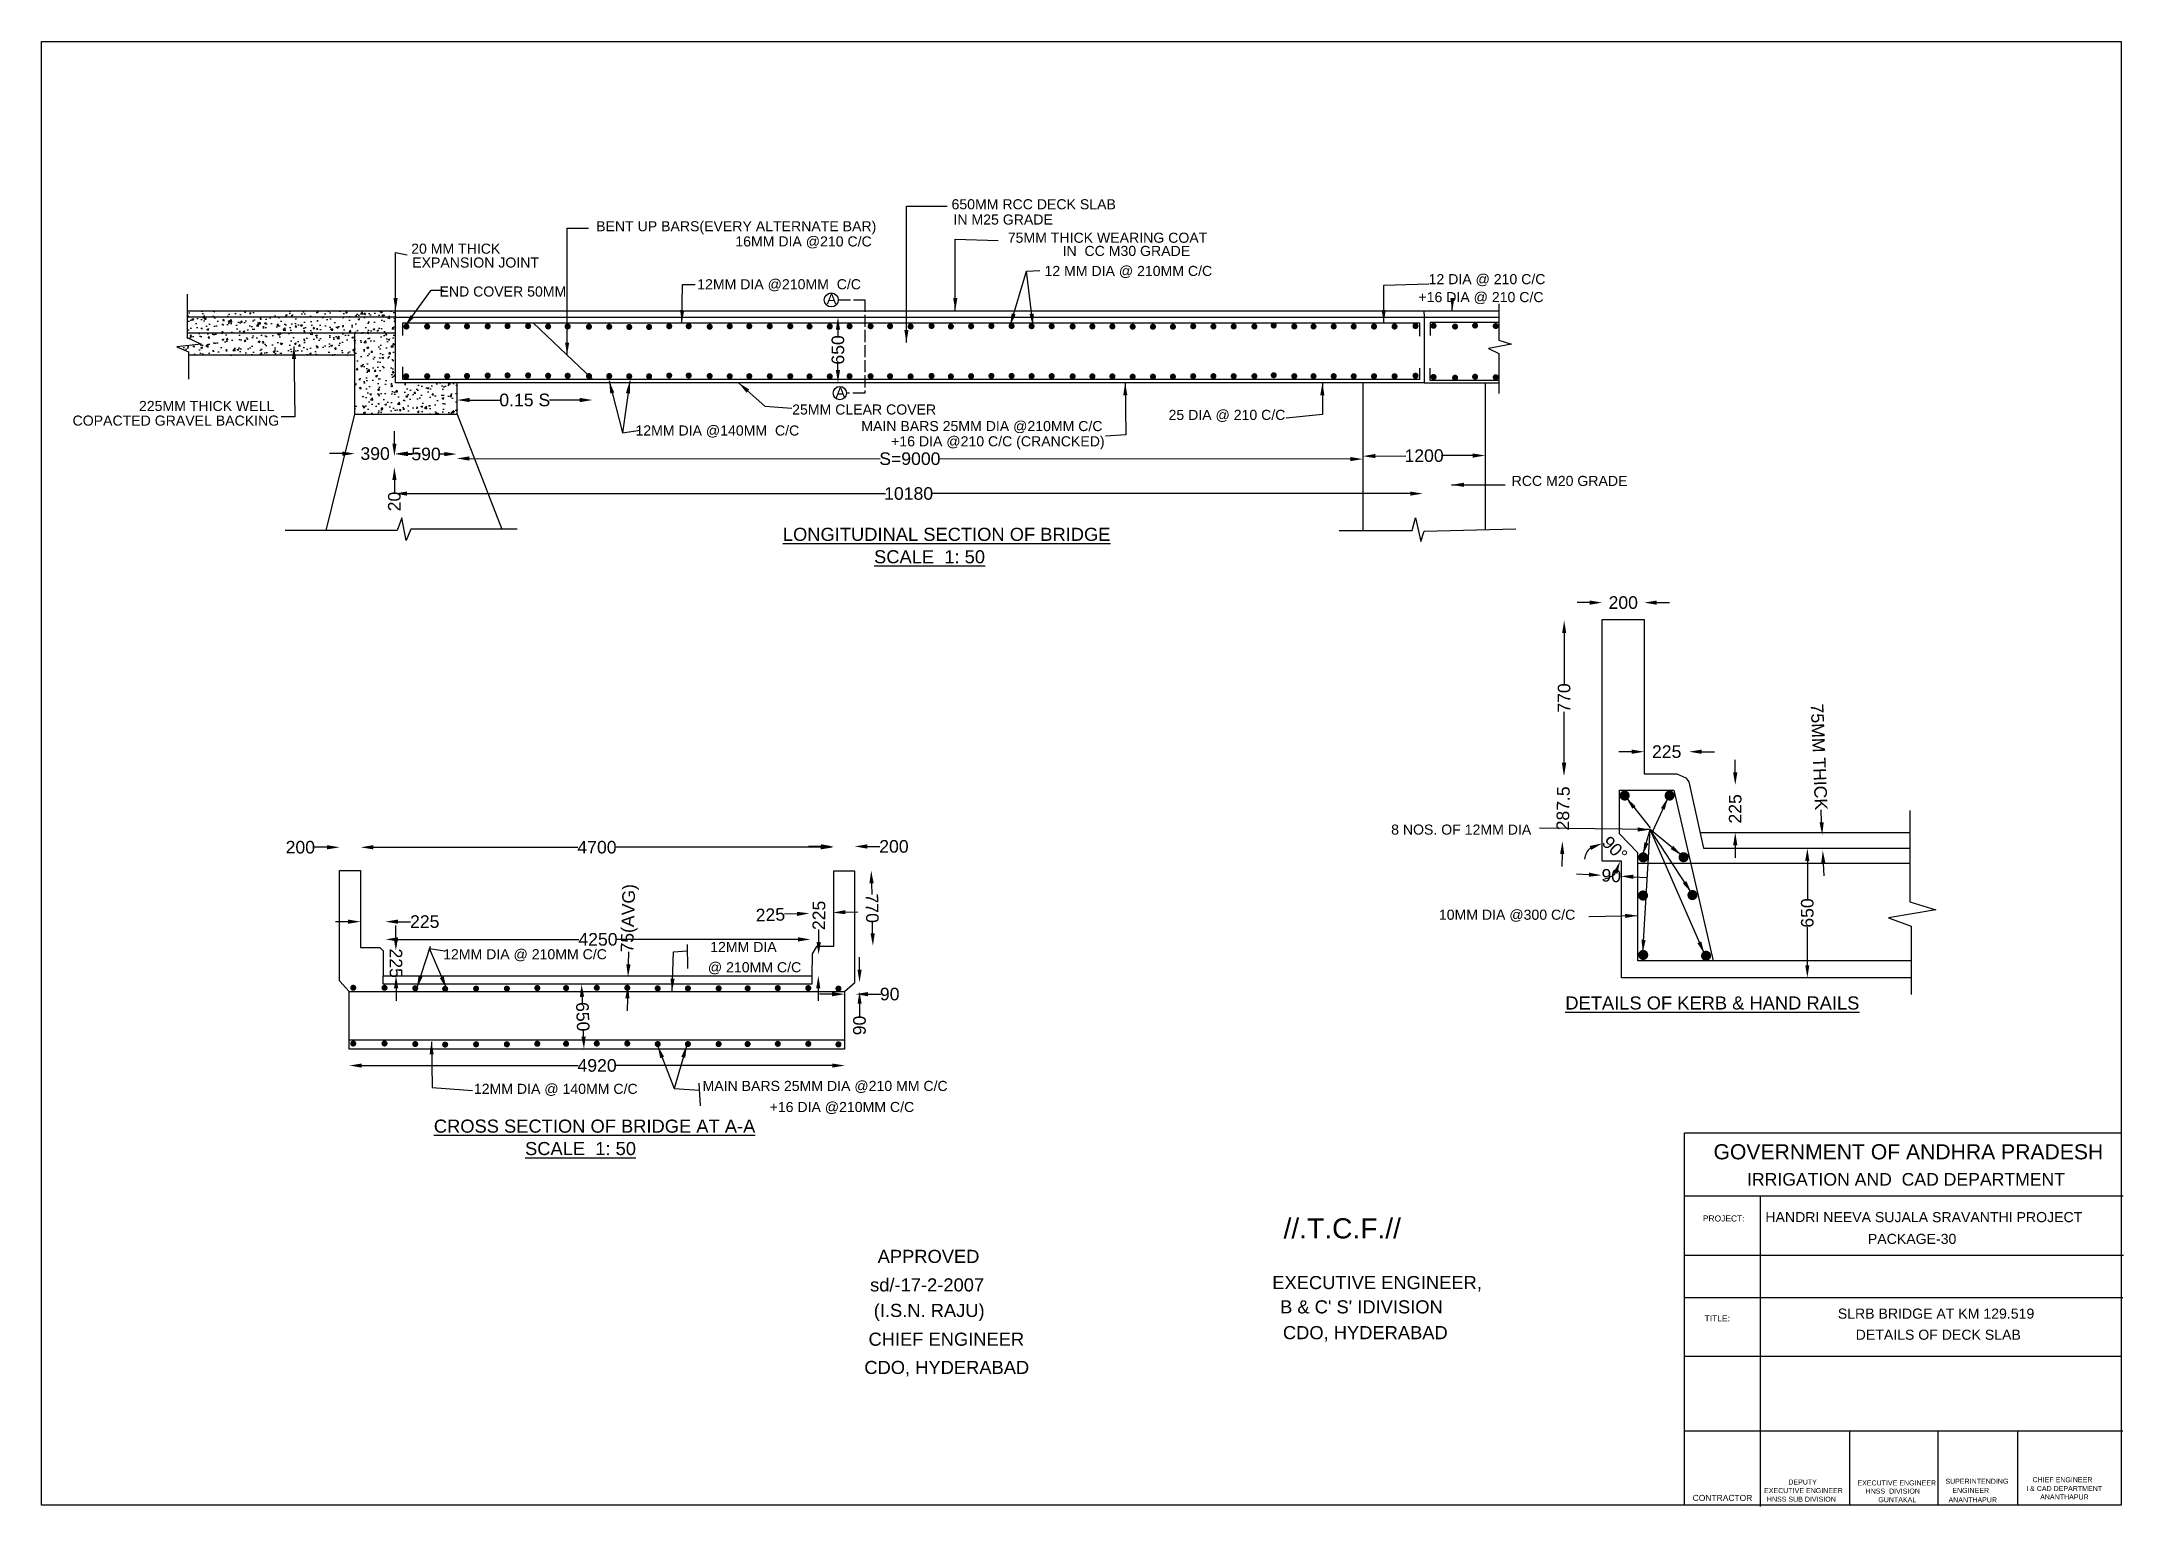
# Model space of a CAD drawing. Header units: millimetres. Extents: x 548 to 21194, y 1352 to 15884.
import ezdxf

# ---------------------------------------------------------------- set-up
doc = ezdxf.new("R2010")
doc.units = ezdxf.units.MM
doc.header["$MEASUREMENT"] = 0
doc.linetypes.add('ACAD_ISO02W100', pattern=[15, 12, -3])
for name, color, linetype in [('DIMENSION', 7, 'Continuous'), ('DRAWING', 7, 'Continuous'), ('TEXT', 7, 'Continuous')]:
    doc.layers.add(name, color=color, linetype=linetype)
doc.styles.get("Standard").update_dxf_attribs({"font": 'arial.ttf'})
doc.dimstyles.get("Standard").update_dxf_attribs({"dimtxt": 125, "dimasz": 125, "dimexe": 0.18, "dimexo": 0.0625, "dimgap": 0.09, "dimtad": 0, "dimdec": 0, "dimzin": 0, "dimdsep": 46, "dimtxsty": 'Standard', "dimcen": 0.09, "dimse1": 1, "dimse2": 1, "dimadec": 0, "dimazin": 0, "dimtfac": 1, "dimtdec": 0, "dimtofl": 0, "dimtmove": 0, "dimatfit": 3, "dimfxl": 1, "dimtolj": 1, "dimtzin": 0, "dimarcsym": 0})

msp = doc.modelspace()

# ---------------------------------------------------------------- texts
at = {"layer": 'TEXT'}
for s, height, p in [('650MM RCC DECK SLAB', 100, (9572.3, 14220)), ('BENT UP BARS(EVERY ALTERNATE BAR)', 100, (6047.8, 14002)), ('IN M25 GRADE', 100, (9591.8, 14068.5)), ('20 MM THICK ', 100, (4213.3, 13779.5)), ('16MM DIA @210 C/C', 100, (7428.3, 13851.5)), ('75MM THICK WEARING COAT', 100, (10130.3, 13888)), ('IN  CC M30 GRADE', 100, (10673.8, 13757)), ('EXPANSION JOINT', 100, (4223.8, 13642)), ('12 MM DIA @ 210MM C/C', 100, (10494.3, 13558.5)), ('END COVER 50MM', 100, (4494.3, 13354.5)), ('12MM DIA @210MM  C/C', 100, (7050.3, 13426.5)), ('12 DIA @ 210 C/C', 100, (14303.8, 13477)), ('A', 100, (8335.8, 13282)), ('+16 DIA @ 210 C/C', 100, (14203.3, 13299)), ('A', 100, (8423.8, 12353)), ('225MM THICK WELL', 100, (1513.8, 12219)), ('25MM CLEAR COVER', 100, (7991.8, 12184)), ('25 DIA @ 210 C/C', 100, (11724.8, 12130.5)), ('COPACTED GRAVEL BACKING', 100, (855.3, 12074)), ('12MM DIA @140MM  C/C', 100, (6437.8, 11975.5)), ('MAIN BARS 25MM DIA @210MM C/C', 100, (8677.3, 12019.5)), ('+16 DIA @210 C/C (CRANCKED)', 100, (8973.3, 11868.5)), ('RCC M20 GRADE', 100, (15127.3, 11475.5)), ('%%ULONGITUDINAL SECTION OF BRIDGE', 130, (7899.7, 10930.6)), ('%%USCALE  1: 50', 130, (8804.2, 10708.1)), ('8 NOS. OF 12MM DIA', 100, (13932.3, 8016.5)), ('10MM DIA @300 C/C', 100, (14405.8, 7172)), ('12MM DIA @ 210MM C/C', 100, (4530.3, 6780)), ('12MM DIA ', 100, (7178.8, 6852)), (' @ 210MM C/C', 100, (7117.3, 6651)), ('%%UDETAILS OF KERB & HAND RAILS', 130, (15659.7, 6281.6)), ('MAIN BARS 25MM DIA @210 MM C/C', 100, (7102.8, 5473.5)), ('12MM DIA @ 140MM C/C', 100, (4835.3, 5444.5)), ('+16 DIA @210MM C/C', 100, (7768.3, 5264.5)), ('%%UCROSS SECTION OF BRIDGE AT A-A', 130, (4438.2, 5059.6)), ('%%USCALE  1: 50', 130, (5342.7, 4837.1)), ('GOVERNMENT OF ANDHRA PRADESH', 150, (17129.4, 4795.2)), ('IRRIGATION AND  CAD DEPARTMENT', 125, (17462.3, 4534.3)), ('//.T.C.F.//', 200, (12865.5, 4010.5)), ('                        PROJECT:', 60, (16464.5, 4178.6)), ('HANDRI NEEVA SUJALA SRAVANTHI PROJECT', 100, (17643.5, 4172)), ('                 PACKAGE-30', 100, (18000.8, 3956)), ('APPROVED', 130, (8840, 3767.5)), ('APPROVED', 0.2, (8853.6, 3879.1)), ('sd/-17-2-2007', 130, (8764.9, 3484.7)), ('EXECUTIVE ENGINEER,', 130, (12753.7, 3507.6)), ('   (I.S.N. RAJU)', 130, (8649.6, 3231.2)), ("B & C' S' IDIVISION", 130, (12830.9, 3266.7)), ('               SLRB BRIDGE AT KM 129.519', 100, (17779.9, 3214.8)), ('CDO, HYDERABAD', 130, (12858.9, 3010.9)), ('                          TITLE:', 60, (16435.7, 3188.6)), ('                  DETAILS OF DECK SLAB', 100, (17840.8, 3005.2)), ('    CHIEF ENGINEER', 130, (8547.2, 2945.8)), ('     CDO, HYDERABAD', 130, (8455.6, 2665.8)), ('                        CONTRACTOR', 60, (16364.1, 1406.5)), ('EXECUTIVE ENGINEER', 50, (17631, 1484.3)), ('HNSS SUB DIVISION', 50, (17659, 1398.7)), ('DEPUTY', 50, (17871.5, 1568.9)), ('EXECUTIVE ENGINEER', 50, (18556.5, 1560.3)), ('HNSS  DIVISION', 50, (18637.5, 1478.7)), ('SUPERINTENDING', 50, (19429.2, 1576.5)), ('ENGINEER', 50, (19497.6, 1486)), ('I & CAD DEPARTMENT', 50, (20230.6, 1504.4)), ('CHIEF ENGINEER', 50, (20293.1, 1592.4)), ('ANANTHAPUR', 50, (20369.1, 1420.7)), ('GUNTAKAL', 50, (18763.7, 1393.4)), ('ANANTHAPUR', 50, (19460, 1392.2))]:
    msp.add_text(s, height=height, dxfattribs=at).set_placement(p)

# ---------------------------------------------------------------- blocks, each defined once
blk = doc.blocks.new('*D2')
at = {"layer": 'Defpoints', "color": 0, "transparency": 16777216}
for p in [(3655, 11770), (4056, 11796), (4056, 11770)]:
    blk.add_point(p, dxfattribs=at)
at = {"layer": 'DIMENSION', "color": 0, "lineweight": -2, "transparency": 16777216}
for p, q in [((3530, 11796), (3405, 11796)), ((4181, 11796), (4306, 11796))]:
    blk.add_line(p, q, dxfattribs=at)
at = {"layer": 'DIMENSION', "color": 0, "transparency": 16777216}
for points in [[(3530, 11817), (3530, 11775), (3655, 11796)], [(4181, 11817), (4181, 11775), (4056, 11796)]]:
    blk.add_solid(points, dxfattribs=at)
at = {"layer": 'DIMENSION', "color": 0, "transparency": 16777216, "insert": (3856, 11796), "char_height": 125, "attachment_point": 5}
blk.add_mtext('\\A1;390', dxfattribs=at)
blk = doc.blocks.new('*D3')
at = {"layer": 'Defpoints', "color": 0, "transparency": 16777216}
for p in [(4056, 11796), (4666, 11796), (4666, 11792)]:
    blk.add_point(p, dxfattribs=at)
at = {"layer": 'DIMENSION', "color": 0, "lineweight": -2, "transparency": 16777216}
for p, q in [((4181, 11792), (4223, 11792)), ((4542, 11792), (4499, 11792))]:
    blk.add_line(p, q, dxfattribs=at)
at = {"layer": 'DIMENSION', "color": 0, "transparency": 16777216}
for points in [[(4181, 11812), (4181, 11771), (4056, 11792)], [(4542, 11812), (4542, 11771), (4666, 11792)]]:
    blk.add_solid(points, dxfattribs=at)
at = {"layer": 'DIMENSION', "color": 0, "transparency": 16777216, "insert": (4361, 11792), "char_height": 125, "attachment_point": 5}
blk.add_mtext('\\A1;590', dxfattribs=at)
blk = doc.blocks.new('*D4')
at = {"layer": 'Defpoints', "color": 0, "transparency": 16777216}
for p in [(4056, 11770), (4047, 11661), (4056, 11661)]:
    blk.add_point(p, dxfattribs=at)
at = {"layer": 'DIMENSION', "color": 0, "lineweight": -2, "transparency": 16777216}
for p, q in [((4047, 11895), (4047, 12020)), ((4047, 11536), (4047, 11411))]:
    blk.add_line(p, q, dxfattribs=at)
at = {"layer": 'DIMENSION', "color": 0, "transparency": 16777216}
for points in [[(4027, 11895), (4068, 11895), (4047, 11770)], [(4027, 11536), (4068, 11536), (4047, 11661)]]:
    blk.add_solid(points, dxfattribs=at)
at = {"layer": 'DIMENSION', "color": 0, "transparency": 16777216, "insert": (4047, 11321), "char_height": 125, "attachment_point": 5, "rotation": 90}
blk.add_mtext('\\A1;20', dxfattribs=at)
blk = doc.blocks.new('*D5')
at = {"layer": 'Defpoints', "color": 0, "transparency": 16777216}
for p in [(4669, 12372), (6012, 12372), (6012, 12328)]:
    blk.add_point(p, dxfattribs=at)
at = {"layer": 'DIMENSION', "color": 0, "lineweight": -2, "transparency": 16777216}
for p, q in [((4794, 12328), (5096, 12328)), ((5886, 12328), (5585, 12328))]:
    blk.add_line(p, q, dxfattribs=at)
at = {"layer": 'DIMENSION', "color": 0, "transparency": 16777216}
for points in [[(4794, 12349), (4794, 12307), (4669, 12328)], [(5886, 12349), (5886, 12307), (6012, 12328)]]:
    blk.add_solid(points, dxfattribs=at)
at = {"layer": 'DIMENSION', "color": 0, "transparency": 16777216, "insert": (5340, 12328), "char_height": 125, "attachment_point": 5}
blk.add_mtext('\\A1;0.15 S', dxfattribs=at)
blk = doc.blocks.new('*D6')
at = {"layer": 'Defpoints', "color": 0, "transparency": 16777216}
for p in [(4667, 11792), (13652, 11786), (13651, 11742)]:
    blk.add_point(p, dxfattribs=at)
at = {"layer": 'DIMENSION', "color": 0, "lineweight": -2, "transparency": 16777216}
for p, q in [((4791, 11748), (8864, 11745)), ((13526, 11742), (9454, 11745))]:
    blk.add_line(p, q, dxfattribs=at)
at = {"layer": 'DIMENSION', "color": 0, "transparency": 16777216}
for points in [[(4791, 11769), (4791, 11727), (4666, 11748)], [(13526, 11763), (13526, 11721), (13651, 11742)]]:
    blk.add_solid(points, dxfattribs=at)
at = {"layer": 'DIMENSION', "color": 0, "transparency": 16777216, "insert": (9159, 11745), "char_height": 125, "attachment_point": 5, "rotation": 359.9617}
blk.add_mtext('\\A1;S=9000', dxfattribs=at)
blk = doc.blocks.new('*D7')
at = {"layer": 'Defpoints', "color": 0, "transparency": 16777216}
for p in [(4048, 11411), (14246, 11411), (14246, 11400)]:
    blk.add_point(p, dxfattribs=at)
at = {"layer": 'DIMENSION', "color": 0, "lineweight": -2, "transparency": 16777216}
for p, q in [((4172, 11400), (8918, 11400)), ((14121, 11400), (9376, 11400))]:
    blk.add_line(p, q, dxfattribs=at)
at = {"layer": 'DIMENSION', "color": 0, "transparency": 16777216}
for points in [[(4172, 11420), (4172, 11379), (4048, 11400)], [(14121, 11420), (14121, 11379), (14246, 11400)]]:
    blk.add_solid(points, dxfattribs=at)
at = {"layer": 'DIMENSION', "color": 0, "transparency": 16777216, "insert": (9147, 11400), "char_height": 125, "attachment_point": 5}
blk.add_mtext('\\A1;10180', dxfattribs=at)
blk = doc.blocks.new('*D8')
at = {"layer": 'Defpoints', "color": 0, "transparency": 16777216}
for p in [(14866, 11778), (14866, 11771), (13652, 11764)]:
    blk.add_point(p, dxfattribs=at)
at = {"layer": 'DIMENSION', "color": 0, "lineweight": -2, "transparency": 16777216}
for p, q in [((13776, 11772), (14078, 11774)), ((14741, 11777), (14439, 11776))]:
    blk.add_line(p, q, dxfattribs=at)
at = {"layer": 'DIMENSION', "color": 0, "transparency": 16777216}
for points in [[(13776, 11793), (13777, 11751), (13651, 11771)], [(14741, 11798), (14741, 11756), (14866, 11778)]]:
    blk.add_solid(points, dxfattribs=at)
at = {"layer": 'DIMENSION', "color": 0, "transparency": 16777216, "insert": (14259, 11775), "char_height": 125, "attachment_point": 5, "rotation": 0.3066}
blk.add_mtext('\\A1;1200', dxfattribs=at)
blk = doc.blocks.new('*D9')
at = {"layer": 'Defpoints', "color": 0, "transparency": 16777216}
for p in [(8446, 13151), (8462, 13151), (8462, 12500)]:
    blk.add_point(p, dxfattribs=at)
at = {"layer": 'DIMENSION', "color": 0, "lineweight": -2, "transparency": 16777216}
for p, q in [((8446, 13026), (8446, 12963)), ((8446, 12625), (8446, 12687))]:
    blk.add_line(p, q, dxfattribs=at)
at = {"layer": 'DIMENSION', "color": 0, "transparency": 16777216}
for points in [[(8425, 13026), (8467, 13026), (8446, 13151)], [(8425, 12625), (8467, 12625), (8446, 12500)]]:
    blk.add_solid(points, dxfattribs=at)
at = {"layer": 'DIMENSION', "color": 0, "transparency": 16777216, "insert": (8446, 12825), "char_height": 125, "attachment_point": 5, "rotation": 90}
blk.add_mtext('\\A1;650', dxfattribs=at)
blk = doc.blocks.new('*D10')
at = {"layer": 'Defpoints', "color": 0, "transparency": 16777216}
for p in [(16026, 10150), (16442, 10318), (16442, 10150)]:
    blk.add_point(p, dxfattribs=at)
at = {"layer": 'DIMENSION', "color": 0, "lineweight": -2, "transparency": 16777216}
for p, q in [((15901, 10318), (15776, 10318)), ((16567, 10318), (16692, 10318))]:
    blk.add_line(p, q, dxfattribs=at)
at = {"layer": 'DIMENSION', "color": 0, "transparency": 16777216}
for points in [[(15901, 10339), (15901, 10297), (16026, 10318)], [(16567, 10339), (16567, 10297), (16442, 10318)]]:
    blk.add_solid(points, dxfattribs=at)
at = {"layer": 'DIMENSION', "color": 0, "transparency": 16777216, "insert": (16234, 10318), "char_height": 125, "attachment_point": 5}
blk.add_mtext('\\A1;200', dxfattribs=at)
blk = doc.blocks.new('*D11')
at = {"layer": 'Defpoints', "color": 0, "transparency": 16777216}
for p in [(16888, 8839), (16442, 8620), (16888, 8620)]:
    blk.add_point(p, dxfattribs=at)
at = {"layer": 'DIMENSION', "color": 0, "lineweight": -2, "transparency": 16777216}
for p, q in [((16317, 8839), (16192, 8839)), ((17012, 8839), (17138, 8839))]:
    blk.add_line(p, q, dxfattribs=at)
at = {"layer": 'DIMENSION', "color": 0, "transparency": 16777216}
for points in [[(16317, 8860), (16317, 8818), (16442, 8839)], [(17012, 8860), (17012, 8818), (16888, 8839)]]:
    blk.add_solid(points, dxfattribs=at)
at = {"layer": 'DIMENSION', "color": 0, "transparency": 16777216, "insert": (16665, 8839), "char_height": 125, "attachment_point": 5}
blk.add_mtext('\\A1;225', dxfattribs=at)
blk = doc.blocks.new('*D12')
at = {"layer": 'Defpoints', "color": 0, "transparency": 16777216}
for p in [(15616, 10140), (15616, 8604), (15648, 8604)]:
    blk.add_point(p, dxfattribs=at)
at = {"layer": 'DIMENSION', "color": 0, "lineweight": -2, "transparency": 16777216}
for p, q in [((15648, 10016), (15648, 9510)), ((15648, 8729), (15648, 9235))]:
    blk.add_line(p, q, dxfattribs=at)
at = {"layer": 'DIMENSION', "color": 0, "transparency": 16777216}
for points in [[(15628, 10016), (15669, 10016), (15648, 10140)], [(15628, 8729), (15669, 8729), (15648, 8604)]]:
    blk.add_solid(points, dxfattribs=at)
at = {"layer": 'DIMENSION', "color": 0, "transparency": 16777216, "insert": (15648, 9372), "char_height": 125, "attachment_point": 5, "rotation": 90}
blk.add_mtext('\\A1;770', dxfattribs=at)
blk = doc.blocks.new('*D13')
at = {"layer": 'Defpoints', "color": 0, "transparency": 16777216}
for p in [(15644, 8604), (15648, 8604), (15636, 7950)]:
    blk.add_point(p, dxfattribs=at)
at = {"layer": 'DIMENSION', "color": 0, "lineweight": -2, "transparency": 16777216}
for p, q in [((15647, 8729), (15649, 8854)), ((15629, 7826), (15626, 7701))]:
    blk.add_line(p, q, dxfattribs=at)
at = {"layer": 'DIMENSION', "color": 0, "transparency": 16777216}
for points in [[(15626, 8729), (15667, 8729), (15644, 8604)], [(15608, 7826), (15649, 7825), (15631, 7951)]]:
    blk.add_solid(points, dxfattribs=at)
at = {"layer": 'DIMENSION', "color": 0, "transparency": 16777216, "insert": (15638, 8277), "char_height": 125, "attachment_point": 5, "rotation": 88.8604}
blk.add_mtext('\\A1;287.5', dxfattribs=at)
blk = doc.blocks.new('*D14')
at = {"layer": 'Defpoints', "color": 0, "transparency": 16777216}
for p in [(17339, 8509), (17345, 8509), (17339, 8036)]:
    blk.add_point(p, dxfattribs=at)
at = {"layer": 'DIMENSION', "color": 0, "lineweight": -2, "transparency": 16777216}
for p, q in [((17345, 8634), (17345, 8759)), ((17345, 7911), (17345, 7786))]:
    blk.add_line(p, q, dxfattribs=at)
at = {"layer": 'DIMENSION', "color": 0, "transparency": 16777216}
for points in [[(17324, 8634), (17366, 8634), (17345, 8509)], [(17324, 7911), (17366, 7911), (17345, 8036)]]:
    blk.add_solid(points, dxfattribs=at)
at = {"layer": 'DIMENSION', "color": 0, "transparency": 16777216, "insert": (17345, 8272), "char_height": 125, "attachment_point": 5, "rotation": 90}
blk.add_mtext('\\A1;225', dxfattribs=at)
blk = doc.blocks.new('*D15')
at = {"layer": 'Defpoints', "color": 0, "transparency": 16777216}
for p in [(16026, 10150), (16026, 7753), (16026, 7753), (16178, 7841), (16217, 7753)]:
    blk.add_point(p, dxfattribs=at)
at = {"layer": 'DIMENSION', "color": 0, "lineweight": -2, "transparency": 16777216}
for start, end in [(131.6144, 173.2289), (276.7711, 318.3856)]:
    blk.add_arc((16026, 7753), 176, start, end, dxfattribs=at)
at = {"layer": 'DIMENSION', "color": 0, "transparency": 16777216}
for points in [[(15902, 7904), (15916, 7865), (16026, 7929)], [(16138, 7643), (16177, 7628), (16202, 7753)]]:
    blk.add_solid(points, dxfattribs=at)
at = {"layer": 'DIMENSION', "color": 0, "transparency": 16777216, "insert": (16150, 7877), "char_height": 125, "attachment_point": 5, "rotation": 315}
blk.add_mtext('\\A1;90°', dxfattribs=at)
blk = doc.blocks.new('*D16')
at = {"layer": 'Defpoints', "color": 0, "transparency": 16777216}
for p in [(18026, 7881), (18026, 6596), (18060, 6596)]:
    blk.add_point(p, dxfattribs=at)
at = {"layer": 'DIMENSION', "color": 0, "lineweight": -2, "transparency": 16777216}
for p, q in [((18060, 7756), (18060, 7377)), ((18060, 6721), (18060, 7100))]:
    blk.add_line(p, q, dxfattribs=at)
at = {"layer": 'DIMENSION', "color": 0, "transparency": 16777216}
for points in [[(18039, 7756), (18080, 7756), (18060, 7881)], [(18039, 6721), (18080, 6721), (18060, 6596)]]:
    blk.add_solid(points, dxfattribs=at)
at = {"layer": 'DIMENSION', "color": 0, "transparency": 16777216, "insert": (18060, 7239), "char_height": 125, "attachment_point": 5, "rotation": 90}
blk.add_mtext('\\A1;650', dxfattribs=at)
blk = doc.blocks.new('*D17')
at = {"layer": 'Defpoints', "color": 0, "transparency": 16777216}
for p in [(18118, 8010), (18125, 7855), (18207, 8014)]:
    blk.add_point(p, dxfattribs=at)
at = {"layer": 'DIMENSION', "color": 0, "lineweight": -2, "transparency": 16777216}
for p, q in [((18202, 8139), (18197, 8264)), ((18218, 7734), (18223, 7609))]:
    blk.add_line(p, q, dxfattribs=at)
at = {"layer": 'DIMENSION', "color": 0, "transparency": 16777216}
for points in [[(18223, 8140), (18181, 8138), (18207, 8014)], [(18239, 7735), (18197, 7733), (18213, 7859)]]:
    blk.add_solid(points, dxfattribs=at)
at = {"layer": 'DIMENSION', "color": 0, "transparency": 16777216, "insert": (18176, 8788), "char_height": 125, "attachment_point": 5, "rotation": 272.3126}
blk.add_mtext('\\A1;75MM THICK', dxfattribs=at)
blk = doc.blocks.new('*D18')
at = {"layer": 'Defpoints', "color": 0, "transparency": 16777216}
for p in [(3600, 5732), (8514, 5732), (8514, 5726)]:
    blk.add_point(p, dxfattribs=at)
at = {"layer": 'DIMENSION', "color": 0, "lineweight": -2, "transparency": 16777216}
for p, q in [((3724, 5726), (5868, 5726)), ((8389, 5726), (6246, 5726))]:
    blk.add_line(p, q, dxfattribs=at)
at = {"layer": 'DIMENSION', "color": 0, "transparency": 16777216}
for points in [[(3724, 5746), (3724, 5705), (3600, 5726)], [(8389, 5746), (8389, 5705), (8514, 5726)]]:
    blk.add_solid(points, dxfattribs=at)
at = {"layer": 'DIMENSION', "color": 0, "transparency": 16777216, "insert": (6057, 5726), "char_height": 125, "attachment_point": 5}
blk.add_mtext('\\A1;4920', dxfattribs=at)
blk = doc.blocks.new('*D19')
at = {"layer": 'Defpoints', "color": 0, "transparency": 16777216}
for p in [(5903, 6532), (5906, 6532), (5930, 5889)]:
    blk.add_point(p, dxfattribs=at)
at = {"layer": 'DIMENSION', "color": 0, "lineweight": -2, "transparency": 16777216}
for p, q in [((5908, 6407), (5910, 6349)), ((5923, 6014), (5921, 6072))]:
    blk.add_line(p, q, dxfattribs=at)
at = {"layer": 'DIMENSION', "color": 0, "transparency": 16777216}
for points in [[(5929, 6408), (5887, 6406), (5903, 6532)], [(5944, 6014), (5902, 6013), (5927, 5889)]]:
    blk.add_solid(points, dxfattribs=at)
at = {"layer": 'DIMENSION', "color": 0, "transparency": 16777216, "insert": (5915, 6210), "char_height": 125, "attachment_point": 5, "rotation": 272.137}
blk.add_mtext('\\A1;650', dxfattribs=at)
blk = doc.blocks.new('*D20')
at = {"layer": 'Defpoints', "color": 0, "transparency": 16777216}
for p in [(3935, 6864), (4062, 6865), (3936, 6617)]:
    blk.add_point(p, dxfattribs=at)
at = {"layer": 'DIMENSION', "color": 0, "lineweight": -2, "transparency": 16777216}
for p, q in [((4061, 6990), (4061, 7115)), ((4064, 6493), (4064, 6368))]:
    blk.add_line(p, q, dxfattribs=at)
at = {"layer": 'DIMENSION', "color": 0, "transparency": 16777216}
for points in [[(4082, 6990), (4040, 6990), (4062, 6865)], [(4085, 6493), (4043, 6493), (4063, 6618)]]:
    blk.add_solid(points, dxfattribs=at)
at = {"layer": 'DIMENSION', "color": 0, "transparency": 16777216, "insert": (4062, 6741), "char_height": 125, "attachment_point": 5, "rotation": 270.2828}
blk.add_mtext('\\A1;225', dxfattribs=at)
blk = doc.blocks.new('*D21')
at = {"layer": 'Defpoints', "color": 0, "transparency": 16777216}
for p in [(3712, 7030), (3958, 7153), (3958, 7030)]:
    blk.add_point(p, dxfattribs=at)
at = {"layer": 'DIMENSION', "color": 0, "lineweight": -2, "transparency": 16777216}
for p, q in [((3587, 7153), (3462, 7153)), ((4083, 7153), (4208, 7153))]:
    blk.add_line(p, q, dxfattribs=at)
at = {"layer": 'DIMENSION', "color": 0, "transparency": 16777216}
for points in [[(3587, 7174), (3587, 7132), (3712, 7153)], [(4083, 7174), (4083, 7132), (3958, 7153)]]:
    blk.add_solid(points, dxfattribs=at)
at = {"layer": 'DIMENSION', "color": 0, "transparency": 16777216, "insert": (4348, 7153), "char_height": 125, "attachment_point": 5}
blk.add_mtext('\\A1;225', dxfattribs=at)
blk = doc.blocks.new('*D22')
at = {"layer": 'Defpoints', "color": 0, "transparency": 16777216}
for p in [(3958, 6886), (8174, 6977), (8174, 6886)]:
    blk.add_point(p, dxfattribs=at)
at = {"layer": 'DIMENSION', "color": 0, "lineweight": -2, "transparency": 16777216}
for p, q in [((4083, 6977), (5877, 6977)), ((8050, 6977), (6255, 6977))]:
    blk.add_line(p, q, dxfattribs=at)
at = {"layer": 'DIMENSION', "color": 0, "transparency": 16777216}
for points in [[(4083, 6998), (4083, 6956), (3958, 6977)], [(8050, 6998), (8050, 6956), (8174, 6977)]]:
    blk.add_solid(points, dxfattribs=at)
at = {"layer": 'DIMENSION', "color": 0, "transparency": 16777216, "insert": (6066, 6977), "char_height": 125, "attachment_point": 5}
blk.add_mtext('\\A1;4250', dxfattribs=at)
blk = doc.blocks.new('*D23')
at = {"layer": 'Defpoints', "color": 0, "transparency": 16777216}
for p in [(8394, 7243), (8175, 6977), (8403, 6985)]:
    blk.add_point(p, dxfattribs=at)
at = {"layer": 'DIMENSION', "color": 0, "lineweight": -2, "transparency": 16777216}
for p, q in [((8041, 7231), (7916, 7226)), ((8519, 7247), (8644, 7252))]:
    blk.add_line(p, q, dxfattribs=at)
at = {"layer": 'DIMENSION', "color": 0, "transparency": 16777216}
for points in [[(8040, 7251), (8041, 7210), (8165, 7235)], [(8519, 7268), (8520, 7227), (8394, 7243)]]:
    blk.add_solid(points, dxfattribs=at)
at = {"layer": 'DIMENSION', "color": 0, "transparency": 16777216, "insert": (7776, 7221), "char_height": 125, "attachment_point": 5, "rotation": 2.0014}
blk.add_mtext('\\A1;225', dxfattribs=at)
blk = doc.blocks.new('*D24')
at = {"layer": 'Defpoints', "color": 0, "transparency": 16777216}
for p in [(8612, 7655), (8629, 6908), (8793, 6912)]:
    blk.add_point(p, dxfattribs=at)
at = {"layer": 'DIMENSION', "color": 0, "lineweight": -2, "transparency": 16777216}
for p, q in [((8779, 7534), (8781, 7423)), ((8790, 7037), (8787, 7148))]:
    blk.add_line(p, q, dxfattribs=at)
at = {"layer": 'DIMENSION', "color": 0, "transparency": 16777216}
for points in [[(8800, 7535), (8758, 7534), (8776, 7659)], [(8811, 7038), (8769, 7037), (8793, 6912)]]:
    blk.add_solid(points, dxfattribs=at)
at = {"layer": 'DIMENSION', "color": 0, "transparency": 16777216, "insert": (8784, 7286), "char_height": 125, "attachment_point": 5, "rotation": 271.2878}
blk.add_mtext('\\A1;770', dxfattribs=at)
blk = doc.blocks.new('*D25')
at = {"layer": 'Defpoints', "color": 0, "transparency": 16777216}
for p in [(8512, 6462), (8620, 6462), (8620, 6434)]:
    blk.add_point(p, dxfattribs=at)
at = {"layer": 'DIMENSION', "color": 0, "lineweight": -2, "transparency": 16777216}
for p, q in [((8387, 6434), (8262, 6434)), ((8744, 6434), (8870, 6434))]:
    blk.add_line(p, q, dxfattribs=at)
at = {"layer": 'DIMENSION', "color": 0, "transparency": 16777216}
for points in [[(8387, 6455), (8387, 6413), (8512, 6434)], [(8744, 6455), (8744, 6413), (8620, 6434)]]:
    blk.add_solid(points, dxfattribs=at)
at = {"layer": 'DIMENSION', "color": 0, "transparency": 16777216, "insert": (8959, 6434), "char_height": 125, "attachment_point": 5}
blk.add_mtext('\\A1;90', dxfattribs=at)
blk = doc.blocks.new('*D26')
at = {"layer": 'Defpoints', "color": 0, "transparency": 16777216}
for p in [(8612, 6551), (8612, 6462), (8660, 6462)]:
    blk.add_point(p, dxfattribs=at)
at = {"layer": 'DIMENSION', "color": 0, "lineweight": -2, "transparency": 16777216}
for p, q in [((8660, 6676), (8660, 6801)), ((8660, 6338), (8660, 6212))]:
    blk.add_line(p, q, dxfattribs=at)
at = {"layer": 'DIMENSION', "color": 0, "transparency": 16777216}
for points in [[(8640, 6676), (8681, 6676), (8660, 6551)], [(8640, 6338), (8681, 6338), (8660, 6462)]]:
    blk.add_solid(points, dxfattribs=at)
at = {"layer": 'DIMENSION', "color": 0, "transparency": 16777216, "insert": (8660, 6123), "char_height": 125, "attachment_point": 5, "rotation": 90}
blk.add_mtext('\\A1;90', dxfattribs=at)
blk = doc.blocks.new('*D27')
at = {"layer": 'Defpoints', "color": 0, "transparency": 16777216}
for p in [(8190, 6825), (8254, 6825), (8188, 6617)]:
    blk.add_point(p, dxfattribs=at)
at = {"layer": 'DIMENSION', "color": 0, "lineweight": -2, "transparency": 16777216}
for p, q in [((8255, 6950), (8256, 7075)), ((8250, 6492), (8249, 6367))]:
    blk.add_line(p, q, dxfattribs=at)
at = {"layer": 'DIMENSION', "color": 0, "transparency": 16777216}
for points in [[(8234, 6950), (8276, 6950), (8254, 6825)], [(8230, 6492), (8271, 6491), (8252, 6617)]]:
    blk.add_solid(points, dxfattribs=at)
at = {"layer": 'DIMENSION', "color": 0, "transparency": 16777216, "insert": (8258, 7215), "char_height": 125, "attachment_point": 5, "rotation": 89.433}
blk.add_mtext('\\A1;225', dxfattribs=at)
blk = doc.blocks.new('*D28')
at = {"layer": 'Defpoints', "color": 0, "transparency": 16777216}
for p in [(3712, 7891), (3503, 7660), (3712, 7660)]:
    blk.add_point(p, dxfattribs=at)
at = {"layer": 'DIMENSION', "color": 0, "lineweight": -2, "transparency": 16777216}
for p, q in [((3378, 7891), (3253, 7891)), ((3837, 7891), (3962, 7891))]:
    blk.add_line(p, q, dxfattribs=at)
at = {"layer": 'DIMENSION', "color": 0, "transparency": 16777216}
for points in [[(3378, 7912), (3378, 7870), (3503, 7891)], [(3837, 7912), (3837, 7870), (3712, 7891)]]:
    blk.add_solid(points, dxfattribs=at)
at = {"layer": 'DIMENSION', "color": 0, "transparency": 16777216, "insert": (3114, 7891), "char_height": 125, "attachment_point": 5}
blk.add_mtext('\\A1;200', dxfattribs=at)
blk = doc.blocks.new('*D29')
at = {"layer": 'Defpoints', "color": 0, "transparency": 16777216}
for p in [(3712, 7891), (8400, 7891), (8400, 7891)]:
    blk.add_point(p, dxfattribs=at)
at = {"layer": 'DIMENSION', "color": 0, "lineweight": -2, "transparency": 16777216}
for p, q in [((3837, 7891), (5867, 7891)), ((8275, 7891), (6245, 7891))]:
    blk.add_line(p, q, dxfattribs=at)
at = {"layer": 'DIMENSION', "color": 0, "transparency": 16777216}
for points in [[(3837, 7912), (3837, 7870), (3712, 7891)], [(8275, 7912), (8275, 7870), (8400, 7891)]]:
    blk.add_solid(points, dxfattribs=at)
at = {"layer": 'DIMENSION', "color": 0, "transparency": 16777216, "insert": (6056, 7891), "char_height": 125, "attachment_point": 5}
blk.add_mtext('\\A1;4700', dxfattribs=at)
blk = doc.blocks.new('*D30')
at = {"layer": 'Defpoints', "color": 0, "transparency": 16777216}
for p in [(8612, 7899), (8403, 7655), (8612, 7655)]:
    blk.add_point(p, dxfattribs=at)
at = {"layer": 'DIMENSION', "color": 0, "lineweight": -2, "transparency": 16777216}
for p, q in [((8278, 7899), (8153, 7899)), ((8737, 7899), (8862, 7899))]:
    blk.add_line(p, q, dxfattribs=at)
at = {"layer": 'DIMENSION', "color": 0, "transparency": 16777216}
for points in [[(8278, 7920), (8278, 7878), (8403, 7899)], [(8737, 7920), (8737, 7878), (8612, 7899)]]:
    blk.add_solid(points, dxfattribs=at)
at = {"layer": 'DIMENSION', "color": 0, "transparency": 16777216, "insert": (9001, 7899), "char_height": 125, "attachment_point": 5}
blk.add_mtext('\\A1;200', dxfattribs=at)
blk = doc.blocks.new('*D31')
at = {"layer": 'Defpoints', "color": 0, "transparency": 16777216}
for p in [(16026, 7753), (16217, 7744), (16019, 7613)]:
    blk.add_point(p, dxfattribs=at)
at = {"layer": 'TEXT', "color": 0, "lineweight": -2, "transparency": 16777216}
for p, q in [((15894, 7619), (15769, 7625)), ((16335, 7598), (16460, 7592))]:
    blk.add_line(p, q, dxfattribs=at)
at = {"layer": 'TEXT', "color": 0, "transparency": 16777216}
for points in [[(15895, 7640), (15893, 7599), (16019, 7613)], [(16336, 7619), (16334, 7577), (16210, 7604)]]:
    blk.add_solid(points, dxfattribs=at)
at = {"layer": 'TEXT', "color": 0, "transparency": 16777216, "insert": (16115, 7609), "char_height": 125, "attachment_point": 5, "rotation": 357.2477}
blk.add_mtext('\\A1;90', dxfattribs=at)
blk = doc.blocks.new('*D32')
at = {"layer": 'Defpoints', "color": 0, "transparency": 16777216}
for p in [(5906, 6617), (5903, 6532), (6364, 6604)]:
    blk.add_point(p, dxfattribs=at)
at = {"layer": 'TEXT', "color": 0, "lineweight": -2, "transparency": 16777216}
for p, q in [((6368, 6729), (6372, 6854)), ((6358, 6393), (6354, 6268))]:
    blk.add_line(p, q, dxfattribs=at)
at = {"layer": 'TEXT', "color": 0, "transparency": 16777216}
for points in [[(6347, 6729), (6389, 6728), (6364, 6604)], [(6337, 6394), (6379, 6393), (6362, 6518)]]:
    blk.add_solid(points, dxfattribs=at)
at = {"layer": 'TEXT', "color": 0, "transparency": 16777216, "insert": (6382, 7186), "char_height": 125, "attachment_point": 5, "rotation": 88.296}
blk.add_mtext('\\A1;75(AVG)', dxfattribs=at)

# ---------------------------------------------------------------- dimensions: what is measured, and where the dimension line sits
at = {"layer": 'DIMENSION'}
for p1, p2, distance, text, picture, middle in [((8462, 12499.6), (8462, 13150.5), 16, '650', '*D9', (8446, 12825)), ((4668.9, 12371.5), (6011.5, 12371.5), -43.5, '0.15 S', '*D5', (5340.2, 12328)), ((4056, 11770), (4056, 11661), -8.5, '20', '*D4', (4047.5, 11320.5)), ((3655, 11770), (4056, 11770), 26, '390', '*D2', (3855.5, 11796)), ((4056, 11796), (4666.5, 11796), -4.5, '590', '*D3', (4361.2, 11791.5)), ((4666.5, 11791.5), (13651.5, 11785.5), -43.3, 'S=9000', '*D6', (9159, 11745.2)), ((13651.5, 11764.5), (14866, 11771), 7, '1200', '*D8', (14258.7, 11774.7)), ((4047.5, 11411), (14246, 11411), -11.5, '10180', '*D7', (9146.8, 11399.5)), ((16025.8, 10149.7), (16442.4, 10149.7), 168.3, '200', '*D10', (16234.1, 10318)), ((15616.5, 10140.5), (15616.5, 8604), 32, '770', '*D12', (15648.5, 9372.3)), ((16442.4, 8620.1), (16887.5, 8620.1), 218.9, '225', '*D11', (16665, 8839)), ((15635.5, 7950.5), (15648.5, 8604), 4.4, '287.5', '*D13', (15637.7, 8277.3)), ((17339, 8036), (17339, 8509), -6, '225', '*D14', (17345, 8272.5)), ((3712.1, 7891), (8400, 7891), 0, '4700', '*D29', (6056.1, 7891)), ((8403.4, 7655.3), (8612.2, 7655.3), 243.7, '200', '*D30', (9001.2, 7899)), ((18026, 7881.3), (18026, 6595.7), 33.5, '650', '*D16', (18059.5, 7238.5)), ((8612.2, 7655.3), (8629, 6908.5), 163.8, '770', '*D24', (8784.4, 7285.6)), ((3712.1, 7029.5), (3958, 7029.5), 123.5, '225', '*D21', (4347.7, 7153)), ((8187.8, 6617.3), (8189.8, 6825.5), -63.9, '225', '*D27', (8257.6, 7214.6)), ((3958, 6886), (8174.5, 6886), 91, '4250', '*D22', (6066.2, 6977)), ((8612.2, 6551), (8612.2, 6462.5), 48.3, '90', '*D26', (8660.5, 6123.1)), ((5930, 5888.8), (5906, 6532), 2.5, '650', '*D19', (5915.5, 6210.3)), ((8512, 6461.8), (8619.5, 6461.8), -27.8, '90', '*D25', (8958.9, 6434)), ((3599.5, 5731.5), (8514, 5731.5), -6, '4920', '*D18', (6056.8, 5725.5))]:
    dim = msp.add_aligned_dim(p1=p1, p2=p2, distance=distance, text=text, dimstyle='Standard', dxfattribs=at)
    dim.commit()
    dim.dimension.update_dxf_attribs({"geometry": picture, "text_midpoint": middle})
dim = msp.add_angular_dim_2l(base=(16178.1, 7840.7), line1=((16025.8, 7752.7), (16025.8, 10149.7)), line2=((16217.2, 7752.7), (16025.8, 7752.7)), dimstyle='Standard', dxfattribs=at)
dim.commit()
dim.dimension.update_dxf_attribs({"geometry": '*D15', "text_midpoint": (16150.2, 7877.1)})
for base, p1, p2, angle, text, picture, middle in [((18206.9, 8013.8), (18124.7, 7855.5), (18118.5, 8010.2), 92.31256, '75MM THICK', '*D17', (18175.6, 8787.7)), ((3712.1, 7891), (3503.3, 7660.2), (3712.1, 7660.2), 0, '200', '*D28', (3114.3, 7891)), ((8394.4, 7243), (8174.5, 6977), (8403.4, 6985), 2.00135, '225', '*D23', (7776, 7221.4)), ((4061.8, 6864.6), (3936.3, 6617.3), (3935.1, 6864), 90.28278, '225', '*D20', (4062.5, 6741.3))]:
    dim = msp.add_linear_dim(base=base, p1=p1, p2=p2, angle=angle, text=text, dimstyle='Standard', dxfattribs=at)
    dim.commit()
    dim.dimension.update_dxf_attribs({"geometry": picture, "text_midpoint": middle, "dimtype": 161})
at = {"layer": 'TEXT'}
for p1, p2, distance, text, picture, middle in [((16217.2, 7743.5), (16025.8, 7752.7), 139.5, '90', '*D31', (16114.8, 7608.8)), ((5903.5, 6531.9), (5906, 6617.3), -458.5, '75(AVG)', '*D32', (6381.6, 7185.9))]:
    dim = msp.add_aligned_dim(p1=p1, p2=p2, distance=distance, text=text, dimstyle='Standard', dxfattribs=at)
    dim.commit()
    dim.dimension.update_dxf_attribs({"geometry": picture, "text_midpoint": middle})

# ---------------------------------------------------------------- hatches: boundary and pattern name
at = {"layer": 'DRAWING'}
h = msp.add_hatch(dxfattribs=at)
h.set_pattern_fill('AR-CONC', color=256, scale=25, style=0)
h.set_pattern_definition([(50, (0, 0), (179.315, -15.688), [18.75, -206.25]), (355, (0, 0), (-34.6878, 188.048), [15, -165]), (100.4514, (14.94, -1.3), (144.6273, 172.3599), [15.935, -175.2855]), (46.1842, (0, 50), (266.8103, -41.3798), [28.125, -309.375]), (96.6356, (22.23, 46.55), (233.6657, 243.5295), [23.9026, -262.928]), (351.1842, (0, 50), (233.6655, 243.5297), [22.5, -247.5]), (21, (25, 37.5), (149.2268, -100.6547), [18.75, -206.25]), (326, (25, 37.5), (60.8288, 181.2875), [15, -165]), (71.4514, (37.44, 29.11), (210.0557, 80.6326), [15.935, -175.2855]), (37.5, (0, 0), (3.03996, 83.22346), [0, -163, 0, -167.5, 0, -165.625]), (7.5, (0, 0), (65.7674, 98.6029), [0, -95.5, 0, -159.25, 0, -63.125]), (327.5, (-55.75, 0), (133.4556, -5.63872), [0, -62.5, 0, -195, 0, -258.75]), (317.5, (-80.75, 0), (145.7965, 25.0262), [0, -81.25, 0, -129.5, 0, -183.75])])
h.paths.add_polyline_path([(4058.8, 13213.6), (1990.5, 13213.6), (1990.5, 13150.5), (4058.8, 13150.5)])
h.paths.add_polyline_path([(4058.8, 13150.5), (1990.5, 13150.5), (1990.5, 12990.3), (4058.8, 12990.3)])
h.paths.add_polyline_path([(3653, 12990.3), (1990.5, 12990.3), (1990.5, 12946.6), (2131.5, 12883.5), (1888.5, 12854.3), (2005.1, 12805.8), (2005.1, 12771.8), (3653, 12771.8)])
h.paths.add_polyline_path([(4058.8, 12990.3), (3653, 12990.3), (3653, 12189.2), (4668.9, 12189.2), (4668.9, 12499.6), (4058.8, 12499.6)])

# ---------------------------------------------------------------- linework, layer by layer
msp.add_lwpolyline([(21173.9, 1364.6), (548.5, 1364.6), (548.5, 15883.5), (21173.9, 15883.5)], close=True)
for points in [[(1990.5, 13378.7), (1990.5, 12946.6), (2131.5, 12883.5), (1888.5, 12854.3), (2005.1, 12805.8), (2005.1, 12533.9)], [(1990.5, 13213.6), (14256.2, 13213.6), (14260.5, 13150.5)], [(4058.8, 13150.5), (4058.8, 13213.6)], [(14256.2, 13213.6), (14999.3, 13213.6)], [(14999.3, 13281.2), (14999.3, 12922), (15125.7, 12883.1), (14897.3, 12839.4), (14999.3, 12790.9), (14999.3, 12392.7)], [(4058.8, 13150.5), (1990.5, 13150.5)], [(4129.5, 12969.5), (4129.5, 13094.5), (14214, 13094.5), (14214, 12962.5)], [(5422, 13094.5), (6015.5, 12531)], [(14260.5, 13150.5), (14999.3, 13150.5)], [(14999.3, 13098.5), (14318, 13098.5), (14318, 12969)], [(4058.8, 12990.3), (1990.5, 12990.3)], [(3653, 12990.3), (3653, 12189.2), (4668.9, 12189.2), (4668.9, 12499.6)], [(3653, 12771.8), (2005.1, 12771.8)], [(14214, 12644), (14214, 12531), (4129.5, 12531), (4129.5, 12656)], [(14999.3, 12523), (14318, 12523), (14318, 12645)], [(13651.5, 12499.6), (13651.5, 11032)], [(14260.5, 12499.6), (14999.3, 12499.6)], [(14866, 12499.6), (14866, 11042.8)], [(3653, 12189.2), (3367.4, 11032.6)], [(4668.9, 12189.2), (5114, 11047.7)], [(5265.8, 11047.7), (4210.2, 11047.7), (4165, 10934.7), (4119.7, 11160.6), (4074.5, 11032.6), (2962.4, 11032.6)], [(13418, 11032), (14142, 11032), (14174.5, 11158), (14226, 10924.5), (14258.5, 11027.5), (15169.5, 11050.5)], [(19090.1, 6595.7), (16217.2, 6595.7), (16217.2, 7752.7), (16025.8, 7752.7), (16025.8, 10149.7), (16442.4, 10149.7), (16442.4, 8620.1), (16766.4, 8620.1), (16854.7, 8580.9), (16884.2, 8541.7), (17031.6, 7881.3), (19075.4, 7881.3)], [(19090.1, 6762.9), (16378.4, 6762.9), (16378.4, 7836.6), (16196.8, 8022.9), (16196.8, 8459.2), (16736.7, 8459.2), (17124.4, 6762.9)], [(19075.4, 8255.9), (19075.4, 7348.2), (19334.4, 7270.1), (18865.4, 7192), (19090.1, 7109.1), (19090.1, 6430.7)], [(16997.1, 8036), (19075.4, 8036)], [(3598.7, 6461.8), (3503.3, 6565.4), (3503.3, 7660.2), (3712.1, 7660.2), (3712.1, 6897.2), (3901.9, 6897.2), (3935.1, 6864), (3936.3, 6617.3)], [(8512, 6461.8), (8612.2, 6551), (8612.2, 7655.3), (8403.4, 7655.3), (8403.4, 6906.5), (8232.6, 6906.5), (8189.9, 6835.4), (8187.8, 6617.3)], [(16378.4, 7733.6), (19075.4, 7733.6)], [(3598.7, 5981.5), (8512, 5981.5)]]:
    msp.add_lwpolyline(points, dxfattribs=at)
at = {"layer": 'DRAWING', "linetype": 'ACAD_ISO02W100', "ltscale": 10}
msp.add_lwpolyline([(8449, 13323.5), (8712, 13323.5), (8712, 12395.5), (8530.5, 12395.5)], dxfattribs=at)
at = {"layer": 'DRAWING'}
for points in [[(4058.8, 13150.5), (14260.5, 13150.5), (14260.5, 12499.6), (4058.8, 12499.6)], [(3936.3, 6617.3), (8187.8, 6617.3), (8187.8, 6532), (3936.3, 6532)], [(3598.7, 6461.8), (8512, 6461.8), (8512, 5888.8), (3598.7, 5888.8)]]:
    msp.add_lwpolyline(points, close=True, dxfattribs=at)
for points, const_width in [([(4151.5, 13057, 1), (4181.5, 13057, 1)], 30), ([(4357, 13057, 1), (4387, 13057, 1)], 30), ([(4555.5, 13057, 1), (4585.5, 13057, 1)], 30), ([(4752, 13059.5, 1), (4782, 13059.5, 1)], 30), ([(4957.5, 13059.5, 1), (4987.5, 13059.5, 1)], 30), ([(5154, 13061.5, 1), (5184, 13061.5, 1)], 30), ([(5358.5, 13061.5, 1), (5388.5, 13061.5, 1)], 30), ([(5557, 13057.5, 1), (5587, 13057.5, 1)], 30), ([(5750.5, 13057.5, 1), (5780.5, 13057.5, 1)], 30), ([(5961.5, 13055, 1), (5991.5, 13055, 1)], 30), ([(6162.5, 13055, 1), (6192.5, 13055, 1)], 30), ([(6361, 13052.5, 1), (6391, 13052.5, 1)], 30), ([(6558.5, 13052.5, 1), (6588.5, 13052.5, 1)], 30), ([(6757.5, 13060, 1), (6787.5, 13060, 1)], 30), ([(6951, 13060, 1), (6981, 13060, 1)], 30), ([(7159, 13055, 1), (7189, 13055, 1)], 30), ([(7358, 13060, 1), (7388, 13060, 1)], 30), ([(7551.5, 13060, 1), (7581.5, 13060, 1)], 30), ([(7755, 13060, 1), (7785, 13060, 1)], 30), ([(7958.5, 13060, 1), (7988.5, 13060, 1)], 30), ([(8149, 13057.5, 1), (8179, 13057.5, 1)], 30), ([(8350, 13057.5, 1), (8380, 13057.5, 1)], 30), ([(8546, 13060, 1), (8576, 13060, 1)], 30), ([(8754.5, 13060, 1), (8784.5, 13060, 1)], 30), ([(8948, 13060, 1), (8978, 13060, 1)], 30), ([(9151.5, 13057.5, 1), (9181.5, 13057.5, 1)], 30), ([(9359.5, 13062.5, 1), (9389.5, 13062.5, 1)], 30), ([(9551, 13057.5, 1), (9581, 13057.5, 1)], 30), ([(9752, 13060, 1), (9782, 13060, 1)], 30), ([(9953, 13062.5, 1), (9983, 13062.5, 1)], 30), ([(10153, 13062.5, 1), (10183, 13062.5, 1)], 30), ([(10351.5, 13060, 1), (10381.5, 13060, 1)], 30), ([(10550.5, 13060, 1), (10580.5, 13060, 1)], 30), ([(10758.5, 13057.5, 1), (10788.5, 13057.5, 1)], 30), ([(10954.5, 13057.5, 1), (10984.5, 13057.5, 1)], 30), ([(11153, 13057.5, 1), (11183, 13057.5, 1)], 30), ([(11354, 13055, 1), (11384, 13055, 1)], 30), ([(11555, 13055, 1), (11585, 13055, 1)], 30), ([(11753, 13055, 1), (11783, 13055, 1)], 30), ([(11954, 13059.5, 1), (11984, 13059.5, 1)], 30), ([(12155, 13057.5, 1), (12185, 13057.5, 1)], 30), ([(12356, 13057.5, 1), (12386, 13057.5, 1)], 30), ([(12561.5, 13057.5, 1), (12591.5, 13057.5, 1)], 30), ([(12753, 13067, 1), (12783, 13067, 1)], 30), ([(12956.5, 13057.5, 1), (12986.5, 13057.5, 1)], 30), ([(13147.5, 13057.5, 1), (13177.5, 13057.5, 1)], 30), ([(13348, 13057.5, 1), (13378, 13057.5, 1)], 30), ([(13546.5, 13057, 1), (13576.5, 13057, 1)], 30), ([(13747.5, 13057, 1), (13777.5, 13057, 1)], 30), ([(13951, 13057, 1), (13981, 13057, 1)], 30), ([(14159, 13062, 1), (14189, 13062, 1)], 30), ([(14338, 13064.5, 1), (14368, 13064.5, 1)], 30), ([(14551.5, 13057, 1), (14581.5, 13057, 1)], 30), ([(14750, 13067, 1), (14780, 13067, 1)], 30), ([(14954.5, 13062, 1), (14984.5, 13062, 1)], 30), ([(4357, 12564.5, 1), (4387, 12564.5, 1)], 30), ([(4555.5, 12564.5, 1), (4585.5, 12564.5, 1)], 30), ([(4752, 12567, 1), (4782, 12567, 1)], 30), ([(4957.5, 12570.5, 1), (4987.5, 12570.5, 1)], 30), ([(5154, 12572.5, 1), (5184, 12572.5, 1)], 30), ([(5358.5, 12572.5, 1), (5388.5, 12572.5, 1)], 30), ([(5557, 12568.5, 1), (5587, 12568.5, 1)], 30), ([(5750.5, 12568.5, 1), (5780.5, 12568.5, 1)], 30), ([(5961.5, 12566, 1), (5991.5, 12566, 1)], 30), ([(6162.5, 12566, 1), (6192.5, 12566, 1)], 30), ([(6757.5, 12571, 1), (6787.5, 12571, 1)], 30), ([(6951, 12571, 1), (6981, 12571, 1)], 30), ([(7159, 12566, 1), (7189, 12566, 1)], 30), ([(7358, 12564.5, 1), (7388, 12564.5, 1)], 30), ([(7551.5, 12564.5, 1), (7581.5, 12564.5, 1)], 30), ([(7755, 12564.5, 1), (7785, 12564.5, 1)], 30), ([(7958.5, 12564.5, 1), (7988.5, 12564.5, 1)], 30), ([(8546, 12564.5, 1), (8576, 12564.5, 1)], 30), ([(8754.5, 12564.5, 1), (8784.5, 12564.5, 1)], 30), ([(8948, 12564.5, 1), (8978, 12564.5, 1)], 30), ([(9359.5, 12567, 1), (9389.5, 12567, 1)], 30), ([(9752, 12565, 1), (9782, 12565, 1)], 30), ([(9953, 12567.5, 1), (9983, 12567.5, 1)], 30), ([(10153, 12567.5, 1), (10183, 12567.5, 1)], 30), ([(10351.5, 12565, 1), (10381.5, 12565, 1)], 30), ([(10550.5, 12565, 1), (10580.5, 12565, 1)], 30), ([(11954, 12564.5, 1), (11984, 12564.5, 1)], 30), ([(12155, 12564.6, 1), (12185, 12564.6, 1)], 30), ([(12356, 12564.6, 1), (12386, 12564.6, 1)], 30), ([(12561.5, 12564.6, 1), (12591.5, 12564.6, 1)], 30), ([(12753, 12574.1, 1), (12783, 12574.1, 1)], 30), ([(12956.5, 12564.6, 1), (12986.5, 12564.6, 1)], 30), ([(13147.5, 12564.6, 1), (13177.5, 12564.6, 1)], 30), ([(13348, 12564.6, 1), (13378, 12564.6, 1)], 30), ([(13546.5, 12564.1, 1), (13576.5, 12564.1, 1)], 30), ([(13747.5, 12564.1, 1), (13777.5, 12564.1, 1)], 30), ([(13951, 12564.1, 1), (13981, 12564.1, 1)], 30), ([(14159, 12569.1, 1), (14189, 12569.1, 1)], 30), ([(4149, 12563.5, 1), (4179, 12563.5, 1)], 30), ([(6361, 12563.5, 1), (6391, 12563.5, 1)], 30), ([(6558.5, 12563.5, 1), (6588.5, 12563.5, 1)], 30), ([(8149, 12562, 1), (8179, 12562, 1)], 30), ([(8350, 12562, 1), (8380, 12562, 1)], 30), ([(9151.5, 12562, 1), (9181.5, 12562, 1)], 30), ([(9551, 12562, 1), (9581, 12562, 1)], 30), ([(10758.5, 12562.5, 1), (10788.5, 12562.5, 1)], 30), ([(10954.5, 12562.5, 1), (10984.5, 12562.5, 1)], 30), ([(11153, 12562.5, 1), (11183, 12562.5, 1)], 30), ([(11354, 12560, 1), (11384, 12560, 1)], 30), ([(11555, 12560, 1), (11585, 12560, 1)], 30), ([(11753, 12560, 1), (11783, 12560, 1)], 30), ([(14338, 12556.5, 1), (14368, 12556.5, 1)], 30), ([(14551.5, 12549, 1), (14581.5, 12549, 1)], 30), ([(14750, 12559, 1), (14780, 12559, 1)], 30), ([(14954.5, 12554, 1), (14984.5, 12554, 1)], 30), ([(16223.1, 8404, 1), (16273.1, 8404, 1)], 50), ([(16668.7, 8404, 1), (16718.7, 8404, 1)], 50), ([(16407.1, 7790.4, 1), (16457.1, 7790.4, 1)], 50), ([(16807.7, 7792.5, 1), (16857.7, 7792.5, 1)], 50), ([(16405, 7412.7, 1), (16455, 7412.7, 1)], 50), ([(16895.6, 7416.8, 1), (16945.6, 7416.8, 1)], 50), ([(16407.1, 6823, 1), (16457.1, 6823, 1)], 50), ([(17030.6, 6814.8, 1), (17080.6, 6814.8, 1)], 50), ([(3624.1, 6497.1, 1), (3654.1, 6497.1, 1)], 30), ([(3934, 6497.1, 1), (3964, 6497.1, 1)], 30), ([(4238.7, 6491.8, 1), (4268.7, 6491.8, 1)], 30), ([(4535.5, 6486.6, 1), (4565.5, 6486.6, 1)], 30), ([(4842.7, 6489.2, 1), (4872.7, 6489.2, 1)], 30), ([(5147.4, 6489.2, 1), (5177.4, 6489.2, 1)], 30), ([(5449.4, 6494.4, 1), (5479.4, 6494.4, 1)], 30), ([(5734.9, 6494.2, 1), (5764.9, 6494.2, 1)], 30), ([(6039.5, 6496.8, 1), (6069.5, 6496.8, 1)], 30), ([(6341.5, 6496.8, 1), (6371.5, 6496.8, 1)], 30), ([(6643.5, 6491.5, 1), (6673.5, 6491.5, 1)], 30), ([(6942.9, 6491.5, 1), (6972.9, 6491.5, 1)], 30), ([(7247.6, 6491.5, 1), (7277.6, 6491.5, 1)], 30), ([(7535.2, 6491.5, 1), (7565.2, 6491.5, 1)], 30), ([(7834.6, 6494, 1), (7864.6, 6494, 1)], 30), ([(8136.6, 6494, 1), (8166.6, 6494, 1)], 30), ([(8436, 6488.7, 1), (8466, 6488.7, 1)], 30), ([(3624.1, 5944.1, 1), (3654.1, 5944.1, 1)], 30), ([(3934, 5944.1, 1), (3964, 5944.1, 1)], 30), ([(4238.7, 5938.9, 1), (4268.7, 5938.9, 1)], 30), ([(4535.5, 5933.6, 1), (4565.5, 5933.6, 1)], 30), ([(4842.7, 5936.2, 1), (4872.7, 5936.2, 1)], 30), ([(5147.4, 5936.2, 1), (5177.4, 5936.2, 1)], 30), ([(5449.4, 5941.5, 1), (5479.4, 5941.5, 1)], 30), ([(5734.9, 5941.2, 1), (5764.9, 5941.2, 1)], 30), ([(6039.5, 5943.8, 1), (6069.5, 5943.8, 1)], 30), ([(6341.5, 5943.8, 1), (6371.5, 5943.8, 1)], 30), ([(6643.5, 5938.6, 1), (6673.5, 5938.6, 1)], 30), ([(6942.9, 5938.6, 1), (6972.9, 5938.6, 1)], 30), ([(7247.6, 5938.6, 1), (7277.6, 5938.6, 1)], 30), ([(7535.2, 5938.6, 1), (7565.2, 5938.6, 1)], 30), ([(7834.6, 5941, 1), (7864.6, 5941, 1)], 30), ([(8136.6, 5941, 1), (8166.6, 5941, 1)], 30), ([(8436, 5935.8, 1), (8466, 5935.8, 1)], 30)]:
    msp.add_lwpolyline(points, format="xyb", close=True, dxfattribs=dict(at, const_width=const_width))
at = {"layer": 'TEXT'}
for p, q in [((16844.8, 4432.6), (21193.5, 4432.6)), ((17590.7, 4429.7), (17590.7, 1352.4)), ((16844.1, 3846.1), (21194.1, 3846.1)), ((16845.2, 3424.6), (21187.7, 3424.6)), ((16845.2, 2841.4), (21179.9, 2841.4)), ((16837.4, 2102.8), (21187.7, 2102.8)), ((18477.7, 2105.9), (18477.7, 1368.8)), ((19352.9, 2092.2), (19352.9, 1360)), ((20144.9, 2099.8), (20144.9, 1367.6))]:
    msp.add_line(p, q, dxfattribs=at)
for points in [[(6950.5, 6926.5), (6955.5, 6689.5)], [(7067.5, 5552), (7080, 5326)]]:
    msp.add_lwpolyline(points, dxfattribs=at)
msp.add_lwpolyline([(16840.4, 5058.9), (21173.9, 5058.9), (21173.9, 1364.6), (16840.4, 1364.6)], close=True, dxfattribs=at)
for centre, radius in [((8380, 13320.8), 69.1), ((8464.5, 12396.5), 66)]:
    msp.add_circle(centre, radius, dxfattribs=at)

msp.set_redraw_order([(e.dxf.handle, doc.entitydb.next_handle()) for e in msp.query("TEXT MTEXT ATTDEF DIMENSION ARC_DIMENSION")])  # texts and dimensions are drawn at this point

# ---------------------------------------------------------------- leaders
msp.add_leader([(14539, 13213.6), (14539, 13284)], dimstyle='Standard', override={"dimgap": 0.09, "dimtad": 0})
for points in [[(9125, 12897.5), (9125, 14250), (9530, 14250)], [(5760.1, 12773.5), (5760.1, 14034.5), (5972, 14034.5)], [(9609.5, 13213.6), (9609.5, 13925), (10034.5, 13911.5)], [(4058.8, 13213.6), (4059, 13790), (4174, 13768.5)], [(6899, 13094.5), (6903.5, 13472.5), (7031.5, 13472.5)], [(10153, 13062.5), (10314.5, 13606)], [(10381.5, 13060), (10314.5, 13606), (10447, 13612.5)], [(13858.5, 13094.5), (13858.5, 13466), (14304.5, 13480.5)], [(4151.5, 13057), (4411.5, 13416.5), (4534, 13416.5)], [(3049.5, 12859.5), (3060, 12160.5), (2925, 12160.5)], [(6177, 12517.5), (6308, 12003.5)], [(6381, 12517.5), (6308, 12003.5), (6483, 12027.5)], [(7459.5, 12499.6), (7722, 12265.5), (7989, 12246)], [(11294.5, 12499.6), (11299.5, 11983), (11100.5, 11968.5)], [(13250, 12499.6), (13250, 12183.5), (12891.5, 12146.5)], [(14529.5, 11487), (15062, 11487)], [(16262.2, 8383.4), (16502, 8085.5)], [(16678.2, 8384.5), (16523.7, 8048.1)], [(16502, 8066), (15403.5, 8080.5)], [(16427.9, 6847.6), (16502, 8066)], [(16428.2, 7815.1), (16502, 8066)], [(17039.1, 6833.6), (16502, 8066)], [(16910.8, 7439.8), (16502, 8066)], [(16814.4, 7809.5), (16502, 8066)], [(16378.4, 7212.5), (15891.5, 7202.5)], [(4268.7, 6491.8), (4403.5, 6911)], [(4565.5, 6486.6), (4395.9, 6887.4), (4543, 6864.5)], [(6800.5, 6461.8), (6816, 6854.5), (6950.5, 6864.5)], [(4414.5, 5960.5), (4420, 5507), (4822, 5478)], [(6657.7, 5923.6), (6820, 5497.5), (7071.5, 5481)], [(6947.7, 5927.6), (6820, 5497.5)]]:
    msp.add_leader(points, dimstyle='Standard', override={"dimgap": 0.09, "dimtad": 0}, dxfattribs=at)

doc.saveas('drawing.dxf')
